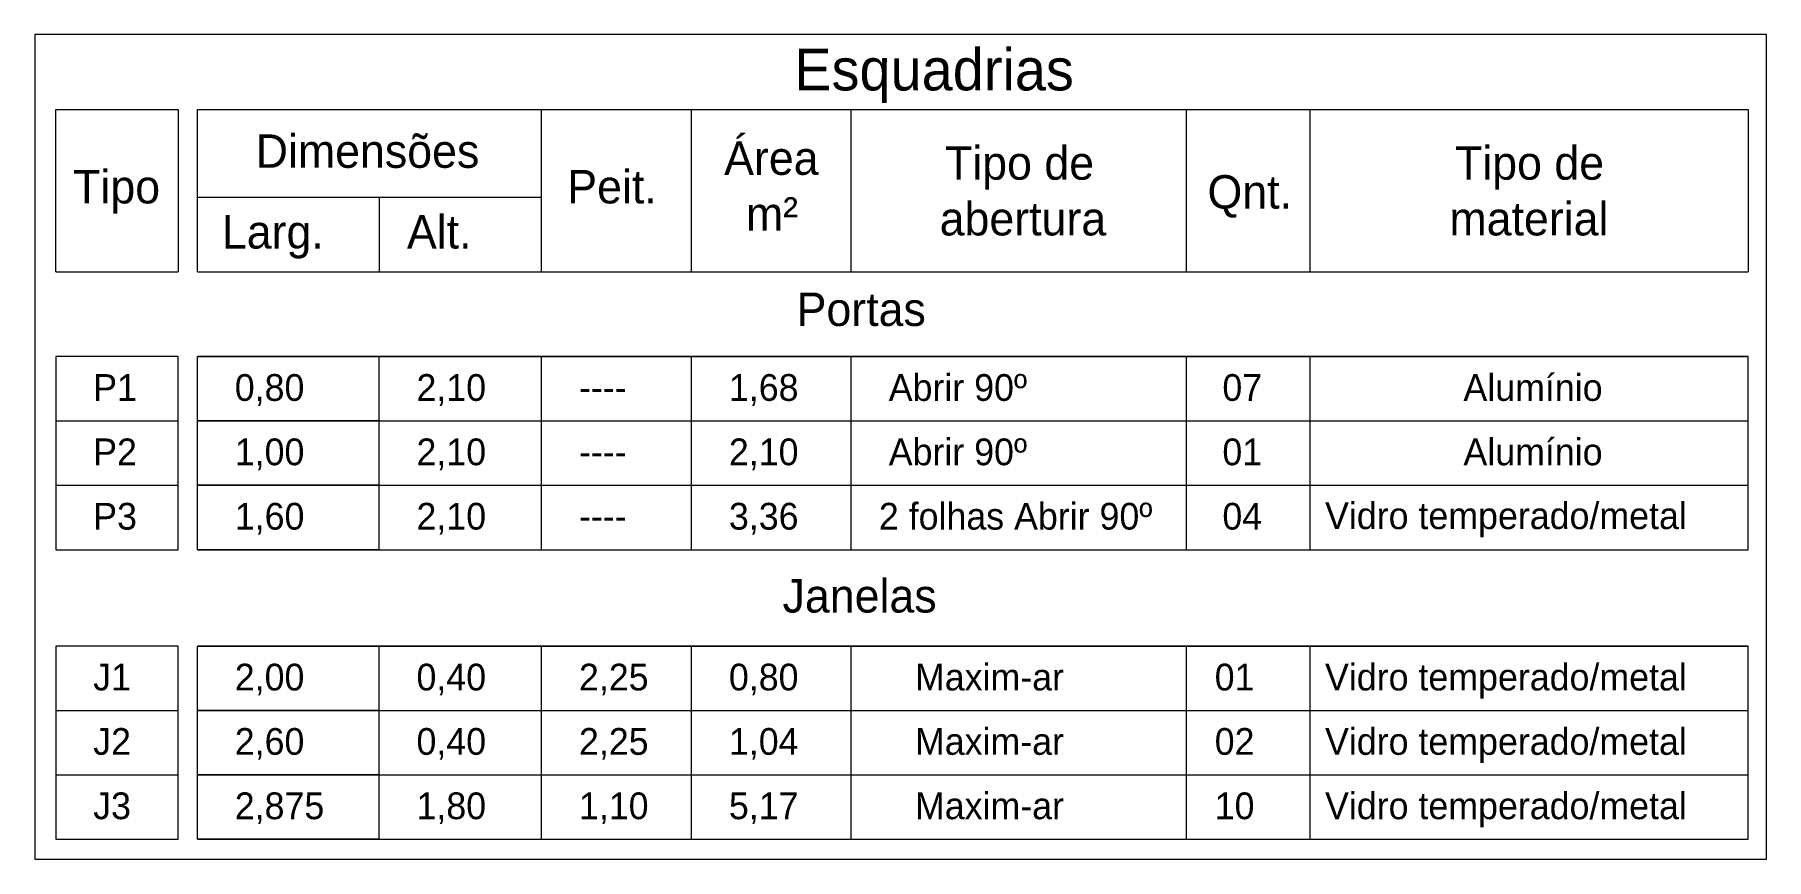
# Model space of a CAD drawing. Header units: millimetres. Extents: x 3006 to 6000, y 1661 to 3774.
# Drawn here: x 3686.04 to 3696.4, y 1807.01 to 1811.95 of the extents above; entities that cross this region are included whole.
import ezdxf

# ---------------------------------------------------------------- set-up
doc = ezdxf.new("R2010")
doc.units = ezdxf.units.MM
doc.header["$LTSCALE"] = 10
doc.layers.add('.20', color=130, linetype='Continuous', lineweight=20)
doc.layers.add('Escrita', color=34, linetype='Continuous')
doc.styles.add('Texto Wilian', font='himalaya.ttf')

msp = doc.modelspace()

# ---------------------------------------------------------------- texts
at = {"layer": 'Escrita', "attachment_point": 1, "style": 'Texto Wilian'}
for s, insert, char_height, width in [('{\\C34;Esquadrias }', (3690.584, 1811.862), 0.25, 3.72169), ('{\\C34;Dimensões }', (3687.362, 1811.349), 0.2, 3.72169), ('\\pi1.57538;{\\C34;Área\\P\\pi1.70573;m²}', (3688.589, 1811.307), 0.2, 3.72169), ('\\pi1.41434;{\\C34;Tipo de \\P\\pi1.3827;abertura }', (3690.071, 1811.278), 0.2, 3.72169), ('\\pi1.41434;{\\C34;Tipo de \\P\\pi1.3813;material  }', (3693.122, 1811.278), 0.2, 3.72169), ('{\\C34;Tipo}', (3686.27, 1811.136), 0.2, 3.72169), ('{\\C34;Peit.}', (3689.226, 1811.136), 0.2, 3.72169), ('\\pi1.618;{\\C34;Qnt.}', (3691.438, 1811.105), 0.2, 3.72169), ('{\\C34;Larg.}', (3687.16, 1810.866), 0.2, 3.72169), ('{\\C34;Alt.}', (3688.267, 1810.866), 0.2, 3.72169), ('{\\C34;Portas}', (3690.598, 1810.403), 0.2, 2.91657), ('{\\C34;P1}', (3686.39, 1809.915), 0.16, 2.33325), ('{\\C34;0,80}', (3687.237, 1809.915), 0.16, 2.33325), ('{\\C34;2,10}', (3688.324, 1809.915), 0.16, 2.33325), ('{\\C34;1,68}', (3690.193, 1809.915), 0.16, 2.33325), ('{\\C34;Abrir 90º}', (3691.149, 1809.915), 0.16, 2.33325), ('{\\C34;07}', (3693.145, 1809.915), 0.16, 2.33325), ('{\\C34;Alumínio }', (3694.587, 1809.915), 0.16, 2.43325), ('{\\C34;----}', (3689.296, 1809.915), 0.16, 2.33325), ('{\\C34;P2}', (3686.39, 1809.53), 0.16, 2.33325), ('{\\C34;1,00}', (3687.237, 1809.53), 0.16, 2.33325), ('{\\C34;2,10}', (3688.324, 1809.53), 0.16, 2.33325), ('{\\C34;2,10}', (3690.193, 1809.53), 0.16, 2.33325), ('{\\C34;Abrir 90º}', (3691.149, 1809.53), 0.16, 2.33325), ('{\\C34;01}', (3693.145, 1809.53), 0.16, 2.33325), ('{\\C34;Alumínio }', (3694.587, 1809.53), 0.16, 2.43325), ('{\\C34;----}', (3689.296, 1809.53), 0.16, 2.33325), ('{\\C34;P3}', (3686.39, 1809.145), 0.16, 2.33325), ('{\\C34;1,60}', (3687.237, 1809.145), 0.16, 2.33325), ('{\\C34;2,10}', (3688.324, 1809.145), 0.16, 2.33325), ('{\\C34;3,36}', (3690.193, 1809.145), 0.16, 2.33325), ('{\\C34;2 folhas Abrir 90º}', (3691.09, 1809.145), 0.16, 2.33325), ('{\\C34;04}', (3693.145, 1809.145), 0.16, 2.33325), ('{\\C34;Vidro temperado/metal}', (3693.759, 1809.148), 0.16, 3.28387), ('{\\C34;----}', (3689.296, 1809.145), 0.16, 2.33325), ('{\\C34;Janelas}', (3690.514, 1808.689), 0.2, 2.91657), ('{\\C34;J1}', (3686.39, 1808.183), 0.16, 2.33325), ('{\\C34;2,00}', (3687.237, 1808.183), 0.16, 2.33325), ('{\\C34;0,40}', (3688.324, 1808.183), 0.16, 2.33325), ('{\\C34;2,25}', (3689.296, 1808.183), 0.16, 2.33325), ('{\\C34;0,80}', (3690.193, 1808.183), 0.16, 2.33325), ('{\\C34;Maxim-ar}', (3691.306, 1808.183), 0.16, 2.33325), ('{\\C34;01}', (3693.099, 1808.183), 0.16, 2.33325), ('{\\C34;Vidro temperado/metal}', (3693.759, 1808.183), 0.16, 3.28387), ('{\\C34;J2}', (3686.39, 1807.798), 0.16, 2.33325), ('{\\C34;2,60}', (3687.237, 1807.798), 0.16, 2.33325), ('{\\C34;0,40}', (3688.324, 1807.798), 0.16, 2.33325), ('{\\C34;2,25}', (3689.296, 1807.798), 0.16, 2.33325), ('{\\C34;1,04}', (3690.193, 1807.798), 0.16, 2.33325), ('{\\C34;Maxim-ar}', (3691.306, 1807.798), 0.16, 2.33325), ('{\\C34;02}', (3693.099, 1807.798), 0.16, 2.33325), ('{\\C34;Vidro temperado/metal}', (3693.759, 1807.798), 0.16, 3.28387), ('{\\C34;J3}', (3686.39, 1807.413), 0.16, 2.33325), ('{\\C34;2,875}', (3687.237, 1807.413), 0.16, 2.33325), ('{\\C34;1,80}', (3688.324, 1807.413), 0.16, 2.33325), ('{\\C34;1,10}', (3689.296, 1807.413), 0.16, 2.33325), ('{\\C34;Maxim-ar}', (3691.306, 1807.413), 0.16, 2.33325), ('{\\C34;10}', (3693.099, 1807.413), 0.16, 2.33325), ('{\\C34;Vidro temperado/metal}', (3693.759, 1807.413), 0.16, 3.28387), ('{\\C34;5,17}', (3690.193, 1807.413), 0.16, 2.33325)]:
    msp.add_mtext(s, dxfattribs=dict(at, insert=insert, char_height=char_height, width=width))

# ---------------------------------------------------------------- linework, layer by layer
at = {"layer": '.20', "color": 130, "lineweight": 20}
for p, q in [((3686.166, 1810.526), (3686.166, 1811.498)), ((3686.166, 1811.498), (3686.899, 1811.498)), ((3686.899, 1811.498), (3686.899, 1810.526)), ((3687.013, 1810.526), (3687.013, 1811.498)), ((3687.013, 1811.498), (3696.291, 1811.498)), ((3696.291, 1811.498), (3696.291, 1810.526)), ((3686.899, 1810.02), (3686.166, 1810.02)), ((3696.291, 1810.02), (3687.013, 1810.02)), ((3686.899, 1808.288), (3686.166, 1808.288)), ((3696.291, 1808.288), (3687.013, 1808.288))]:
    msp.add_line(p, q, dxfattribs=at)
for points in [[(3696.399, 1807.013), (3696.399, 1811.946), (3686.04, 1811.946), (3686.04, 1807.013)], [(3689.072, 1810.526), (3689.072, 1811.498)], [(3689.969, 1810.526), (3689.969, 1811.498)], [(3689.969, 1810.526), (3689.969, 1811.498)], [(3690.925, 1810.526), (3690.925, 1811.498)], [(3692.931, 1810.526), (3692.931, 1811.498)], [(3693.67, 1810.526), (3693.67, 1811.498)], [(3687.013, 1810.973), (3689.072, 1810.973)], [(3688.1, 1810.973), (3688.1, 1810.526)], [(3686.166, 1810.526), (3686.899, 1810.526)], [(3687.013, 1810.526), (3696.291, 1810.526)], [(3686.166, 1810.02), (3686.166, 1809.635), (3686.899, 1809.635), (3686.899, 1810.02)], [(3688.1, 1809.635), (3687.013, 1809.635), (3687.013, 1810.02)], [(3687.013, 1810.02), (3696.291, 1810.02)], [(3687.013, 1809.635), (3696.291, 1809.635), (3696.291, 1810.02)], [(3688.1, 1809.635), (3688.1, 1810.02)], [(3689.072, 1809.635), (3689.072, 1810.02)], [(3689.969, 1809.635), (3689.969, 1810.02)], [(3689.969, 1809.635), (3689.969, 1810.02)], [(3690.925, 1809.635), (3690.925, 1810.02)], [(3692.931, 1809.635), (3692.931, 1810.02)], [(3693.67, 1809.635), (3693.67, 1810.02)], [(3686.166, 1809.635), (3686.166, 1809.25), (3686.899, 1809.25), (3686.899, 1809.635)], [(3688.1, 1809.25), (3687.013, 1809.25), (3687.013, 1809.635)], [(3687.013, 1809.25), (3696.291, 1809.25), (3696.291, 1809.635)], [(3688.1, 1809.25), (3688.1, 1809.635)], [(3689.072, 1809.25), (3689.072, 1809.635)], [(3689.969, 1809.25), (3689.969, 1809.635)], [(3689.969, 1809.25), (3689.969, 1809.635)], [(3690.925, 1809.25), (3690.925, 1809.635)], [(3692.931, 1809.25), (3692.931, 1809.635)], [(3693.67, 1809.25), (3693.67, 1809.635)], [(3686.166, 1809.25), (3686.166, 1808.865), (3686.899, 1808.865), (3686.899, 1809.25)], [(3688.1, 1808.865), (3687.013, 1808.865), (3687.013, 1809.25)], [(3687.013, 1808.865), (3696.291, 1808.865), (3696.291, 1809.25)], [(3688.1, 1808.865), (3688.1, 1809.25)], [(3689.072, 1808.865), (3689.072, 1809.25)], [(3689.969, 1808.865), (3689.969, 1809.25)], [(3689.969, 1808.865), (3689.969, 1809.25)], [(3690.925, 1808.865), (3690.925, 1809.25)], [(3692.931, 1808.865), (3692.931, 1809.25)], [(3693.67, 1808.865), (3693.67, 1809.25)], [(3686.166, 1808.288), (3686.166, 1807.903), (3686.899, 1807.903), (3686.899, 1808.288)], [(3688.1, 1807.903), (3687.013, 1807.903), (3687.013, 1808.288)], [(3687.013, 1808.288), (3696.291, 1808.288)], [(3687.013, 1807.903), (3696.291, 1807.903), (3696.291, 1808.288)], [(3688.1, 1807.903), (3688.1, 1808.288)], [(3689.072, 1807.903), (3689.072, 1808.288)], [(3689.969, 1807.903), (3689.969, 1808.288)], [(3689.969, 1807.903), (3689.969, 1808.288)], [(3690.925, 1807.903), (3690.925, 1808.288)], [(3692.931, 1807.903), (3692.931, 1808.288)], [(3693.67, 1807.903), (3693.67, 1808.288)], [(3686.166, 1807.903), (3686.166, 1807.518), (3686.899, 1807.518), (3686.899, 1807.903)], [(3688.1, 1807.518), (3687.013, 1807.518), (3687.013, 1807.903)], [(3687.013, 1807.518), (3696.291, 1807.518), (3696.291, 1807.903)], [(3688.1, 1807.518), (3688.1, 1807.903)], [(3689.072, 1807.518), (3689.072, 1807.903)], [(3689.969, 1807.518), (3689.969, 1807.903)], [(3689.969, 1807.518), (3689.969, 1807.903)], [(3690.925, 1807.518), (3690.925, 1807.903)], [(3692.931, 1807.518), (3692.931, 1807.903)], [(3693.67, 1807.518), (3693.67, 1807.903)], [(3686.166, 1807.518), (3686.166, 1807.133), (3686.899, 1807.133), (3686.899, 1807.518)], [(3688.1, 1807.133), (3687.013, 1807.133), (3687.013, 1807.518)], [(3687.013, 1807.133), (3696.291, 1807.133), (3696.291, 1807.518)], [(3688.1, 1807.133), (3688.1, 1807.518)], [(3689.072, 1807.133), (3689.072, 1807.518)], [(3689.969, 1807.133), (3689.969, 1807.518)], [(3689.969, 1807.133), (3689.969, 1807.518)], [(3690.925, 1807.133), (3690.925, 1807.518)], [(3692.931, 1807.133), (3692.931, 1807.518)], [(3693.67, 1807.133), (3693.67, 1807.518)], [(3686.04, 1807.013), (3696.399, 1807.013)]]:
    msp.add_lwpolyline(points, dxfattribs=at)

msp.set_redraw_order([(e.dxf.handle, doc.entitydb.next_handle()) for e in msp.query("TEXT MTEXT ATTDEF DIMENSION ARC_DIMENSION")])  # texts and dimensions are drawn at this point

doc.saveas('drawing.dxf')
